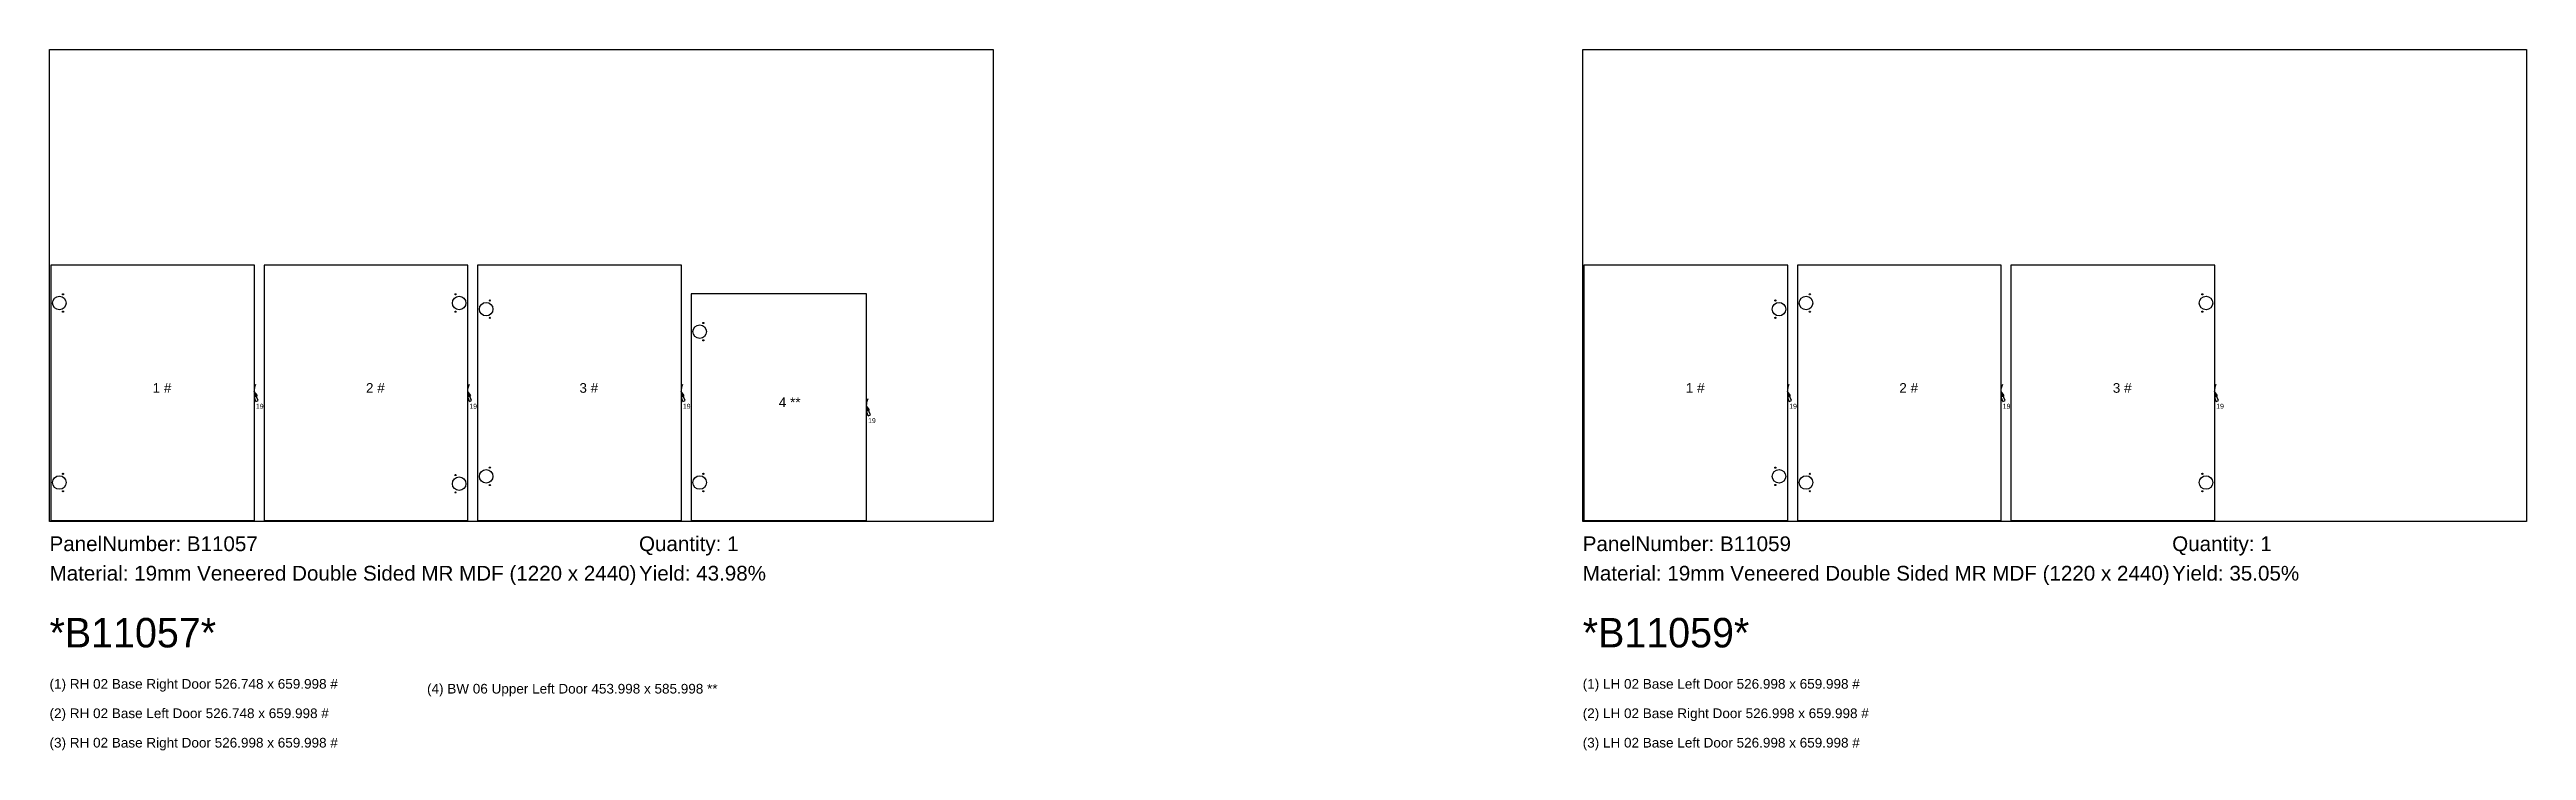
# Model space of a CAD drawing. Header units: inches. Extents: x -5 to 121280, y -1351 to 1225.
# Drawn here: x 110912 to 117316, y -591 to 1220 of the extents above; entities that cross this region are included whole.
import ezdxf

# ---------------------------------------------------------------- set-up
doc = ezdxf.new("R2010")
doc.units = ezdxf.units.IN
doc.header["$MEASUREMENT"] = 0
for name, color, linetype in [('BORDER_Z19P0RT1015', 7, 'Continuous'), ('NESTBORDER_Z19P0', 7, 'Continuous'), ('NESTTEXT', 1, 'Continuous'), ('PLINEDIRECTION', 6, 'Continuous'), ('VBORE_Z2P0', 3, 'Continuous')]:
    doc.layers.add(name, color=color, linetype=linetype)
doc.styles.add('BARCODE', font='3of9.TTF', dxfattribs={"height": 3})
doc.styles.get("Standard").update_dxf_attribs({"font": 'arial.ttf'})

msp = doc.modelspace()

# ---------------------------------------------------------------- texts
at = {"layer": 'NESTTEXT', "color": 1}
for s, height, p in [('1 #', 25, (111178.4, 333)), ('2 #', 25, (111730.1, 333)), ('3 #', 25, (112282, 333)), ('4 **', 25, (112797.5, 296)), ('1 #', 25, (115142.5, 333)), ('2 #', 25, (115694.5, 333)), ('3 #', 25, (116246.5, 333)), ('PanelNumber: B11057', 38.1, (110912, -76.2)), ('Quantity: 1', 38.1, (112436, -76.2)), ('PanelNumber: B11059', 38.1, (114876, -76.2)), ('Quantity: 1', 38.1, (116400, -76.2)), ('Material: 19mm Veneered Double Sided MR MDF (1220 x 2440)', 38.1, (110912, -152.4)), ('Yield: 43.98%', 38.1, (112436, -152.4)), ('Material: 19mm Veneered Double Sided MR MDF (1220 x 2440)', 38.1, (114876, -152.4)), ('Yield: 35.05%', 38.1, (116400, -152.4)), ('(1) RH 02 Base Right Door 526.748 x 659.998 #', 25, (110912, -431.8)), ('(4) BW 06 Upper Left Door 453.998 x 585.998 **', 25, (111888, -444.3)), ('(1) LH 02 Base Left Door 526.998 x 659.998 #', 25, (114876, -431.8)), ('(2) RH 02 Base Left Door 526.748 x 659.998 #', 25, (110912, -507.8)), ('(2) LH 02 Base Right Door 526.998 x 659.998 #', 25, (114876, -507.8)), ('(3) RH 02 Base Right Door 526.998 x 659.998 #', 25, (110912, -583.8)), ('(3) LH 02 Base Left Door 526.998 x 659.998 #', 25, (114876, -583.8))]:
    msp.add_text(s, height=height, dxfattribs=at).set_placement(p)
at = {"layer": 'NESTTEXT', "color": 1, "style": 'BARCODE'}
for s, p in [('*B11057*', (110912, -325.1)), ('*B11059*', (114876, -325.1))]:
    msp.add_text(s, height=76.2, dxfattribs=at).set_placement(p)
at = {"layer": 'PLINEDIRECTION', "color": 6}
for p in [(111445.7, 291.8), (111997.5, 291.8), (112549.5, 291.8), (113028.5, 254.8), (115410, 291.8), (115962, 291.8), (116514, 291.8)]:
    msp.add_text('19', height=12.7, dxfattribs=at).set_placement(p)

# ---------------------------------------------------------------- linework, layer by layer
at = {"layer": 'BORDER_Z19P0RT1015', "color": 2}
for points in [[(111445.7, 310.8, -0.103855), (111441.7, 329.8), (111441.7, 663), (110915, 663), (110915, 3), (111441.7, 3), (111441.7, 336.2, -0.103855), (111445.7, 355.2)], [(111997.5, 310.8, -0.103855), (111993.5, 329.8), (111993.5, 663), (111466.7, 663), (111466.7, 3), (111993.5, 3), (111993.5, 336.2, -0.103855), (111997.5, 355.2)], [(112549.5, 310.8, -0.103855), (112545.5, 329.8), (112545.5, 663), (112018.5, 663), (112018.5, 3), (112545.5, 3), (112545.5, 336.2, -0.103855), (112549.5, 355.2)], [(115410, 310.8, -0.103855), (115406, 329.8), (115406, 663), (114879, 663), (114879, 3), (115406, 3), (115406, 336.2, -0.103855), (115410, 355.2)], [(115962, 310.8, -0.103855), (115958, 329.8), (115958, 663), (115431, 663), (115431, 3), (115958, 3), (115958, 336.2, -0.103855), (115962, 355.2)], [(116514, 310.8, -0.103855), (116510, 329.8), (116510, 663), (115983, 663), (115983, 3), (116510, 3), (116510, 336.2, -0.103855), (116514, 355.2)], [(113028.5, 273.8, -0.103855), (113024.5, 292.8), (113024.5, 589), (112570.5, 589), (112570.5, 3), (113024.5, 3), (113024.5, 299.2, -0.103855), (113028.5, 318.2)]]:
    msp.add_lwpolyline(points, format="xyb", dxfattribs=at)
at = {"layer": 'NESTBORDER_Z19P0', "color": 2}
for points in [[(110912, 0), (110912, 1220), (113352, 1220), (113352, 0)], [(114876, 0), (114876, 1220), (117316, 1220), (117316, 0)]]:
    msp.add_lwpolyline(points, close=True, dxfattribs=at)
at = {"layer": 'PLINEDIRECTION', "color": 6}
for points in [[(111445.7, 310.8), (111451.6, 313.3), (111441.3, 336.6), (111443.5, 323.7), (111449.4, 326.2), (111441.3, 336.6), (111445, 324.3), (111447.9, 325.6), (111441.3, 336.6)], [(111997.5, 310.8), (112003.3, 313.3), (111993.1, 336.6), (111995.3, 323.7), (112001.1, 326.2), (111993.1, 336.6), (111996.7, 324.3), (111999.7, 325.6), (111993.1, 336.6)], [(112549.5, 310.8), (112555.3, 313.3), (112545.1, 336.6), (112547.3, 323.7), (112553.1, 326.2), (112545.1, 336.6), (112548.7, 324.3), (112551.7, 325.6), (112545.1, 336.6)], [(115410, 310.8), (115415.8, 313.3), (115405.6, 336.6), (115407.8, 323.7), (115413.6, 326.2), (115405.6, 336.6), (115409.3, 324.3), (115412.2, 325.6), (115405.6, 336.6)], [(115962, 310.8), (115967.8, 313.3), (115957.6, 336.6), (115959.8, 323.7), (115965.6, 326.2), (115957.6, 336.6), (115961.2, 324.3), (115964.2, 325.6), (115957.6, 336.6)], [(116514, 310.8), (116519.8, 313.3), (116509.6, 336.6), (116511.8, 323.7), (116517.6, 326.2), (116509.6, 336.6), (116513.2, 324.3), (116516.2, 325.6), (116509.6, 336.6)], [(113028.5, 273.8), (113034.3, 276.3), (113024.1, 299.6), (113026.3, 286.7), (113032.1, 289.2), (113024.1, 299.6), (113027.7, 287.3), (113030.7, 288.6), (113024.1, 299.6)]]:
    msp.add_lwpolyline(points, dxfattribs=at)
at = {"layer": 'VBORE_Z2P0', "color": 3}
for centre, radius in [((110937.5, 565), 17.5), ((110947, 587.5), 1.5), ((111971, 565), 17.5), ((111961.5, 587.5), 1.5), ((115453.5, 565), 17.5), ((115463, 587.5), 1.5), ((116487.5, 565), 17.5), ((116478, 587.5), 1.5), ((110947, 542.5), 1.5), ((111961.5, 542.5), 1.5), ((112041, 549), 17.5), ((112050.5, 571.5), 1.5), ((112050.5, 526.5), 1.5), ((112602.5, 513.5), 1.5), ((115383.5, 549), 17.5), ((115374, 571.5), 1.5), ((115374, 526.5), 1.5), ((115463, 542.5), 1.5), ((116478, 542.5), 1.5), ((112593, 491), 17.5), ((112602.5, 468.5), 1.5), ((112041, 117), 17.5), ((112050.5, 139.5), 1.5), ((115383.5, 117), 17.5), ((115374, 139.5), 1.5), ((110937.5, 101), 17.5), ((110947, 123.5), 1.5), ((110947, 78.5), 1.5), ((111971, 98), 17.5), ((111961.5, 120.5), 1.5), ((111961.5, 75.5), 1.5), ((112050.5, 94.5), 1.5), ((112593, 101), 17.5), ((112602.5, 123.5), 1.5), ((112602.5, 78.5), 1.5), ((115374, 94.5), 1.5), ((115453.5, 101), 17.5), ((115463, 123.5), 1.5), ((115463, 78.5), 1.5), ((116487.5, 101), 17.5), ((116478, 123.5), 1.5), ((116478, 78.5), 1.5)]:
    msp.add_circle(centre, radius, dxfattribs=at)

msp.set_redraw_order([(e.dxf.handle, doc.entitydb.next_handle()) for e in msp.query("TEXT MTEXT ATTDEF DIMENSION ARC_DIMENSION")])  # texts and dimensions are drawn at this point

doc.saveas('drawing.dxf')
